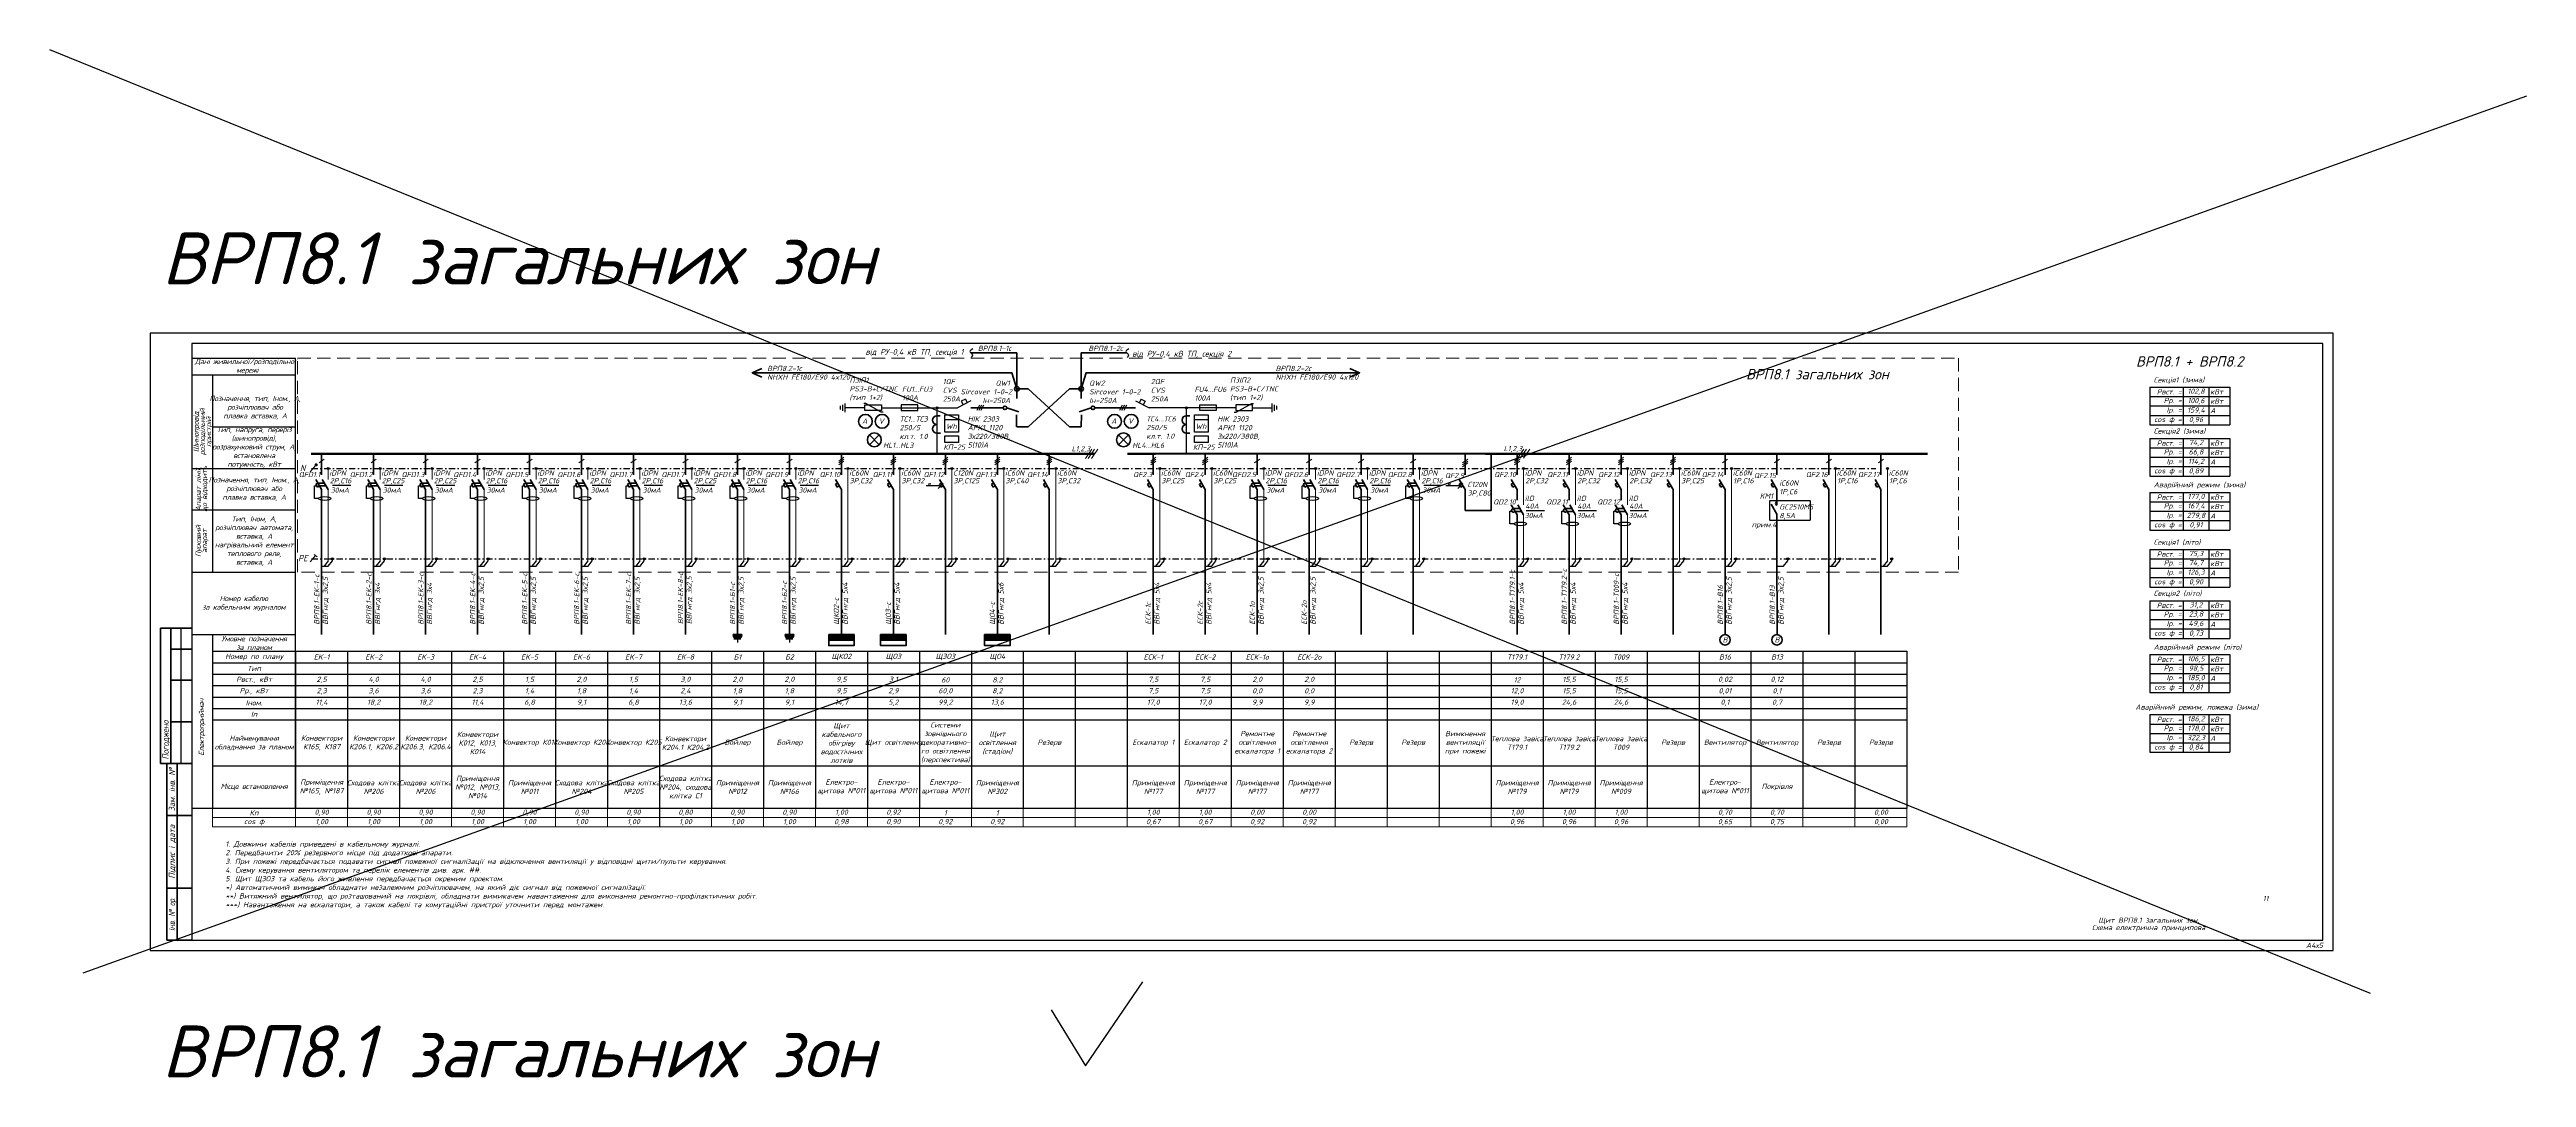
# Model space of a CAD drawing. Header units: millimetres. Extents: x -122434 to 1506205, y -201405 to 386015.
# Drawn here: x 824194 to 943331, y 186643 to 236083 of the extents above; entities that cross this region are included whole.
import ezdxf
from ezdxf.enums import TextEntityAlignment as Align

# ---------------------------------------------------------------- set-up
doc = ezdxf.new("R2010")
doc.units = ezdxf.units.MM
for name, pattern in [('DASHDOTX2', [2, 1, -0.5, 0, -0.5]), ('DASHED', [9.525, 6.35, -3.175]), ('DASHED2', [4.5, 3, -1.5])]:
    doc.linetypes.add(name, pattern=pattern)
doc.layers.get('Defpoints').update_dxf_attribs({"color": 4})
doc.layers.add('Cхема', color=7, linetype='Continuous')
doc.layers.add('Схема', color=7, linetype='Continuous')
doc.layers.add('Маркування електро ліній', color=7, linetype='Continuous', lineweight=18)
doc.layers.add('Рамка внешняя', color=4, linetype='Continuous', lineweight=30, plot=False)
doc.styles.add('GOST 2.304', font='isocpeui.ttf')
doc.styles.add('ICO', font='isocpeui.ttf')
doc.styles.get("Standard").update_dxf_attribs({"font": 'arial.ttf'})
doc.styles.add('ГОСТ 2.304', font='isocpeui.ttf')
doc.styles.add('СГЕНЕРИР_СТИЛЬ_7', font='isocpeui.ttf')
doc.dimstyles.new('М150', dxfattribs={"dimscale": 1, "dimtxt": 2.5, "dimasz": 2.5, "dimexe": 0, "dimexo": 2.5, "dimgap": 1, "dimtad": 1, "dimlfac": 150, "dimtxsty": 'Standard', "dimblk": 'OBLIQUE', "dimcen": 2.5, "dimadec": 0, "dimazin": 0, "dimtfac": 1, "dimtmove": 0, "dimatfit": 3, "dimldrblk": 'OBLIQUE', "dimfxl": 1, "dimarcsym": 0})

# ---------------------------------------------------------------- blocks, each defined once
blk = doc.blocks.new('*T167')
at = {"color": 0, "lineweight": -2, "transparency": 16777216}
for p, q in [((0, 0), (4000, 0)), ((0, 0), (0, -7540)), ((4000, 0), (4000, -2750)), ((6500, 0), (6500, -7540)), ((9000, 0), (9000, -7540)), ((11500, 0), (11500, -7540)), ((14000, 0), (14000, -7540)), ((16500, 0), (16500, -7540)), ((19000, 0), (19000, -7540)), ((24000, 0), (24000, -550)), ((26500, 0), (26500, -7540)), ((61500, 0), (61500, -2200)), ((64000, 0), (64000, -7540)), ((66500, 0), (66500, -7540)), ((69000, 0), (69000, -7540)), ((71500, 0), (71500, -7540)), ((74000, 0), (74000, -7540)), ((76500, 0), (76500, -3300)), ((79000, 0), (79000, -7540)), ((0, -550), (21500, -550)), ((0, -1100), (11500, -1100)), ((14000, -1100), (16500, -1100)), ((19000, -1100), (21500, -1100)), ((21500, -550), (21500, -7540)), ((24000, -550), (81500, -550)), ((24000, -1100), (44000, -1100)), ((24000, -1100), (24000, -2200)), ((29000, -550), (29000, -7540)), ((36500, -550), (36500, -1650)), ((39000, -550), (39000, -1100)), ((41500, -550), (41500, -7540)), ((44000, -550), (44000, -7540)), ((46500, -550), (46500, -1650)), ((46500, -1100), (51500, -1100)), ((49000, -1100), (49000, -1650)), ((51500, -550), (51500, -1650)), ((54000, -550), (54000, -1650)), ((54000, -1100), (56500, -1100)), ((56500, -550), (56500, -1650)), ((59000, -550), (59000, -1650)), ((59000, -1100), (69000, -1100)), ((79000, -1100), (81500, -1100)), ((81500, -550), (81500, -7540)), ((0, -1650), (81500, -1650)), ((0, -2200), (29000, -2200)), ((34000, -2200), (39000, -2200)), ((36500, -2200), (36500, -3300)), ((39000, -2200), (39000, -3300)), ((66500, -2200), (81500, -2200)), ((0, -2750), (4000, -2750)), ((0, -3300), (21500, -3300)), ((4000, -3300), (4000, -7540)), ((24000, -3300), (44000, -3300)), ((34000, -2750), (39000, -2750)), ((54000, -3300), (56500, -3300)), ((59000, -3300), (81500, -3300)), ((61500, -2750), (61500, -7540)), ((79000, -2750), (81500, -2750)), ((0, -5515), (21500, -5515)), ((24000, -5515), (44000, -5515)), ((31500, -5515), (31500, -7540)), ((34000, -5515), (34000, -7540)), ((36500, -5515), (36500, -7540)), ((39000, -5515), (39000, -7540)), ((46500, -5515), (46500, -7540)), ((49000, -5515), (49000, -7540)), ((51500, -5515), (51500, -7540)), ((54000, -5515), (81500, -5515)), ((54000, -5515), (54000, -7540)), ((56500, -5515), (56500, -7540)), ((59000, -5515), (59000, -7540)), ((76500, -5515), (76500, -7540)), ((0, -7540), (21500, -7540)), ((24000, -7540), (81500, -7540))]:
    blk.add_line(p, q, dxfattribs=at)
at = {"color": 0, "linetype": 'ByBlock', "lineweight": -2, "transparency": 16777216}
for p, q in [((4000, 0), (81500, 0)), ((21500, 0), (21500, -550)), ((29000, 0), (29000, -550)), ((31500, 0), (31500, -5515)), ((34000, 0), (34000, -5515)), ((36500, 0), (36500, -550)), ((39000, 0), (39000, -550)), ((41500, 0), (41500, -550)), ((44000, 0), (44000, -550)), ((46500, 0), (46500, -550)), ((49000, 0), (49000, -1100)), ((51500, 0), (51500, -550)), ((54000, 0), (54000, -550)), ((56500, 0), (56500, -550)), ((59000, 0), (59000, -550)), ((81500, 0), (81500, -550)), ((11500, -1100), (14000, -1100)), ((16500, -1100), (19000, -1100)), ((21500, -550), (24000, -550)), ((21500, -1100), (24000, -1100)), ((24000, -550), (24000, -1100)), ((39000, -1100), (39000, -2200)), ((44000, -1100), (46500, -1100)), ((51500, -1100), (54000, -1100)), ((56500, -1100), (59000, -1100)), ((69000, -1100), (79000, -1100)), ((24000, -2200), (24000, -7540)), ((29000, -2200), (34000, -2200)), ((36500, -1650), (36500, -2200)), ((39000, -2200), (66500, -2200)), ((46500, -1650), (46500, -5515)), ((49000, -1650), (49000, -5515)), ((51500, -1650), (51500, -5515)), ((54000, -1650), (54000, -5515)), ((56500, -1650), (56500, -5515)), ((59000, -1650), (59000, -5515)), ((61500, -2200), (61500, -2750)), ((4000, -2750), (34000, -2750)), ((4000, -2750), (4000, -3300)), ((21500, -3300), (24000, -3300)), ((36500, -3300), (36500, -5515)), ((39000, -2750), (79000, -2750)), ((39000, -3300), (39000, -5515)), ((44000, -3300), (54000, -3300)), ((56500, -3300), (59000, -3300)), ((76500, -3300), (76500, -5515)), ((21500, -5515), (24000, -5515)), ((44000, -5515), (54000, -5515)), ((21500, -7540), (24000, -7540)), ((21500, -7540), (21500, -8447))]:
    blk.add_line(p, q, dxfattribs=at)
at = {"layer": 'Defpoints', "color": 8, "linetype": 'ByBlock', "lineweight": 0, "transparency": 16777216}
for p, q in [((0, -7540), (0, -8447)), ((0, -7994), (81500, -7994)), ((4000, -7540), (4000, -8447)), ((6500, -7540), (6500, -8447)), ((9000, -7540), (9000, -8447)), ((11500, -7540), (11500, -8447)), ((14000, -7540), (14000, -8447)), ((16500, -7540), (16500, -8447)), ((19000, -7540), (19000, -8447)), ((24000, -7540), (24000, -8447)), ((26500, -7540), (26500, -8447)), ((29000, -7540), (29000, -8447)), ((31500, -7540), (31500, -8447)), ((34000, -7540), (34000, -8447)), ((36500, -7540), (36500, -8447)), ((39000, -7540), (39000, -8447)), ((41500, -7540), (41500, -8447)), ((44000, -7540), (44000, -8447)), ((46500, -7540), (46500, -8447)), ((49000, -7540), (49000, -8447)), ((51500, -7540), (51500, -8447)), ((54000, -7540), (54000, -8447)), ((56500, -7540), (56500, -8447)), ((59000, -7540), (59000, -8447)), ((61500, -7540), (61500, -8447)), ((64000, -7540), (64000, -8447)), ((66500, -7540), (66500, -8447)), ((69000, -7540), (69000, -8447)), ((71500, -7540), (71500, -8447)), ((74000, -7540), (74000, -8447)), ((76500, -7540), (76500, -8447)), ((79000, -7540), (79000, -8447)), ((81500, -7540), (81500, -8447)), ((0, -8447), (81500, -8447))]:
    blk.add_line(p, q, dxfattribs=at)
at = {"color": 0, "transparency": 16777216, "char_height": 250, "attachment_point": 5}
for s, insert, width, style in [('Номер по плану', (2000, -275), 3880, 'ГОСТ 2.304'), ('Тип', (2000, -825), 3880, 'ГОСТ 2.304'), ('EK-1', (5250, -275), 2380, 'ГОСТ 2.304'), ('EK-2', (7750, -275), 2380, 'ГОСТ 2.304'), ('EK-3', (10250, -275), 2380, 'ГОСТ 2.304'), ('EK-4', (12750, -275), 2380, 'ГОСТ 2.304'), ('EK-5', (15250, -275), 2380, 'ГОСТ 2.304'), ('EK-6', (17750, -275), 2380, 'ГОСТ 2.304'), ('EK-7', (20250, -275), 2380, 'ГОСТ 2.304'), ('EK-8', (22750, -275), 2380, 'ГОСТ 2.304'), ('Б1', (25250, -275), 2380, 'ГОСТ 2.304'), ('Б2', (27750, -275), 2380, 'ГОСТ 2.304'), ('ЩКО2', (30250, -275), 2380, 'ГОСТ 2.304'), ('ЩО3', (32750, -275), 2380, 'ГОСТ 2.304'), ('ЩЗО3', (35250, -275), 2380, 'ГОСТ 2.304'), ('ЩО4', (37750, -275), 2380, 'ГОСТ 2.304'), ('ЕСК-1', (45250, -275), 2380, 'ГОСТ 2.304'), ('ЕСК-2', (47750, -275), 2380, 'ГОСТ 2.304'), ('ЕСК-1о', (50250, -275), 2380, 'ГОСТ 2.304'), ('ЕСК-2о', (52750, -275), 2380, 'ГОСТ 2.304'), ('Т179.1', (62750, -275), 2380, 'ГОСТ 2.304'), ('Т179.2', (65250, -275), 2380, 'ГОСТ 2.304'), ('Т009 ', (67750, -275), 2380, 'ГОСТ 2.304'), ('В16', (72750, -275), 2380, 'ГОСТ 2.304'), ('В13', (75250, -275), 2380, 'ГОСТ 2.304'), ('Рвст., кВт', (2000, -1375), 3880, 'ГОСТ 2.304'), ('Рр., кВт', (2000, -1925), 3880, 'ГОСТ 2.304'), ('Іном.', (2000, -2475), 3880, 'ГОСТ 2.304'), ('11,4', (5250, -2475), 2380, 'ГОСТ 2.304'), ('2,5', (5250, -1375), 2380, 'ГОСТ 2.304'), ('2,3', (5250, -1925), 2380, 'ГОСТ 2.304'), ('18,2', (7750, -2475), 2380, 'ГОСТ 2.304'), ('3,6', (7750, -1925), 2380, 'ГОСТ 2.304'), ('4,0', (7750, -1375), 2380, 'ГОСТ 2.304'), ('18,2', (10250, -2475), 2380, 'ГОСТ 2.304'), ('3,6', (10250, -1925), 2380, 'ГОСТ 2.304'), ('4,0', (10250, -1375), 2380, 'ГОСТ 2.304'), ('11,4', (12750, -2475), 2380, 'ГОСТ 2.304'), ('2,5', (12750, -1375), 2380, 'ГОСТ 2.304'), ('2,3', (12750, -1925), 2380, 'ГОСТ 2.304'), ('6,8', (15250, -2475), 2380, 'ГОСТ 2.304'), ('1,4', (15250, -1925), 2380, 'ГОСТ 2.304'), ('1,5', (15250, -1375), 2380, 'ГОСТ 2.304'), ('2,0', (17750, -1375), 2380, 'ГОСТ 2.304'), ('9,1', (17750, -2475), 2380, 'ГОСТ 2.304'), ('1,8', (17750, -1925), 2380, 'ГОСТ 2.304'), ('6,8', (20250, -2475), 2380, 'ГОСТ 2.304'), ('1,4', (20250, -1925), 2380, 'ГОСТ 2.304'), ('1,5', (20250, -1375), 2380, 'ГОСТ 2.304'), ('13,6', (22750, -2475), 2380, 'ГОСТ 2.304'), ('2,4', (22750, -1925), 2380, 'GOST 2.304'), ('3,0', (22750, -1375), 2380, 'ГОСТ 2.304'), ('2,0', (25250, -1375), 2380, 'ГОСТ 2.304'), ('9,1', (25250, -2475), 2380, 'ГОСТ 2.304'), ('1,8', (25250, -1925), 2380, 'ГОСТ 2.304'), ('2,0', (27750, -1375), 2380, 'ГОСТ 2.304'), ('9,1', (27750, -2475), 2380, 'ГОСТ 2.304'), ('1,8', (27750, -1925), 2380, 'ГОСТ 2.304'), ('14,7', (30250, -2475), 2380, 'ГОСТ 2.304'), ('9,5', (30250, -1375), 2380, 'ГОСТ 2.304'), ('9,5', (30250, -1925), 2380, 'ГОСТ 2.304'), ('2,9', (32750, -1925), 2380, 'ГОСТ 2.304'), ('5,2', (32750, -2475), 2380, 'ГОСТ 2.304'), ('3,1', (32750, -1375), 2380, 'ГОСТ 2.304'), ('60,0', (35250, -1925), 2380, 'ГОСТ 2.304'), ('99,2', (35250, -2475), 2380, 'ГОСТ 2.304'), ('60', (35250, -1375), 2380, 'GOST 2.304'), ('13,6', (37750, -2475), 2380, 'ГОСТ 2.304'), ('8,2', (37750, -1925), 2380, 'ГОСТ 2.304'), ('8.2', (37750, -1375), 2380, 'ГОСТ 2.304'), ('17,0', (45250, -2475), 2380, 'ГОСТ 2.304'), ('7,5', (45250, -1375), 2380, 'ГОСТ 2.304'), ('7,5', (45250, -1925), 2380, 'ГОСТ 2.304'), ('17,0', (47750, -2475), 2380, 'ГОСТ 2.304'), ('7,5', (47750, -1375), 2380, 'ГОСТ 2.304'), ('7,5', (47750, -1925), 2380, 'ГОСТ 2.304'), ('2,0', (50250, -1375), 2380, 'ГОСТ 2.304'), ('9,9', (50250, -2475), 2380, 'ГОСТ 2.304'), ('0,0', (50250, -1925), 2380, 'ГОСТ 2.304'), ('2,0', (52750, -1375), 2380, 'ГОСТ 2.304'), ('9,9', (52750, -2475), 2380, 'ГОСТ 2.304'), ('0,0', (52750, -1925), 2380, 'ГОСТ 2.304'), ('19,0', (62750, -2475), 2380, 'ГОСТ 2.304'), ('12,0', (62750, -1925), 2380, 'ГОСТ 2.304'), ('12', (62750, -1375), 2380, 'ГОСТ 2.304'), ('24,6', (65250, -2475), 2380, 'ГОСТ 2.304'), ('15,5', (65250, -1375), 2380, 'ГОСТ 2.304'), ('15,5', (65250, -1925), 2380, 'ГОСТ 2.304'), ('24,6', (67750, -2475), 2380, 'ГОСТ 2.304'), ('15,5', (67750, -1375), 2380, 'ГОСТ 2.304'), ('15,5', (67750, -1925), 2380, 'ГОСТ 2.304'), ('0,02', (72750, -1375), 2380, 'ГОСТ 2.304'), ('0,01', (72750, -1925), 2380, 'ГОСТ 2.304'), ('0,1', (72750, -2475), 2380, 'ГОСТ 2.304'), ('0,12', (75250, -1375), 2380, 'ГОСТ 2.304'), ('0,7', (75250, -2475), 2380, 'ГОСТ 2.304'), ('0,1', (75250, -1925), 2380, 'ГОСТ 2.304'), ('Іп', (2000, -3025), 3880, 'ГОСТ 2.304'), ('Щит кабельного обігріву водостічних лотків', (30250, -4408), 2380, 'ГОСТ 2.304'), ('Системи зовнішнього декоративно- го освітлення (перспектива)', (35250, -4408), 2380, 'ГОСТ 2.304'), ('{\\T0.95;\\C7;Найменування обладнання за планом}', (2000, -4408), 3880, 'ГОСТ 2.304'), ('Конвектори К165, К187', (5250, -4408), 2380, 'ГОСТ 2.304'), ('Конвектори К206.1, К206.2', (7750, -4408), 2380, 'ГОСТ 2.304'), ('Конвектори К206.3, К206.4', (10250, -4408), 2380, 'ГОСТ 2.304'), ('Конвектори К012, К013, К014', (12750, -4408), 2380, 'ГОСТ 2.304'), ('Конвектор К011', (15250, -4408), 2380, 'ГОСТ 2.304'), ('Конвектор К204', (17750, -4408), 2380, 'ГОСТ 2.304'), ('Конвектор К205', (20250, -4408), 2380, 'ГОСТ 2.304'), ('{\\C256;Конвектори К204.1 К204.2}', (22750, -4408), 2380, 'ГОСТ 2.304'), ('Бойлер', (25250, -4408), 2380, 'ГОСТ 2.304'), ('Бойлер', (27750, -4408), 2380, 'ГОСТ 2.304'), ('Щит освітлення', (32750, -4408), 2380, 'ГОСТ 2.304'), ('Щит освітлення (стадіон)', (37750, -4408), 2380, 'ГОСТ 2.304'), ('Резерв', (40250, -4408), 2380, 'ГОСТ 2.304'), ('Ескалатор 1', (45250, -4408), 2380, 'ГОСТ 2.304'), ('Ескалатор 2', (47750, -4408), 2380, 'ГОСТ 2.304'), ('Ремонтне освітлення ескалатора 1', (50250, -4408), 2380, 'ГОСТ 2.304'), ('Ремонтне освітлення ескалатора 2', (52750, -4408), 2380, 'ГОСТ 2.304'), ('Резерв', (55250, -4408), 2380, 'ГОСТ 2.304'), ('Резерв', (57750, -4408), 2380, 'ГОСТ 2.304'), ('Вимкнення вентиляції при пожежі', (60250, -4408), 2380, 'ГОСТ 2.304'), ('Теплова завіса Т179.1', (62750, -4408), 2380, 'ГОСТ 2.304'), ('Теплова завіса Т179.2', (65250, -4408), 2380, 'ГОСТ 2.304'), ('Теплова завіса Т009', (67750, -4408), 2380, 'ГОСТ 2.304'), ('Резерв', (70250, -4408), 2380, 'ГОСТ 2.304'), ('Вентилятор', (72750, -4408), 2380, 'ГОСТ 2.304'), ('Вентилятор', (75250, -4408), 2380, 'ГОСТ 2.304'), ('Резерв', (77750, -4408), 2380, 'ГОСТ 2.304'), ('Резерв', (80250, -4408), 2380, 'ГОСТ 2.304'), ('{\\T0.95;\\C7;Місце встановлення}', (2000, -6528), 3880, 'ГОСТ 2.304'), ('Приміщення №165, №187', (5250, -6528), 2380, 'ГОСТ 2.304'), ('Сходова клітка №206', (7750, -6528), 2380, 'ГОСТ 2.304'), ('Сходова клітка №206', (10250, -6528), 2380, 'ГОСТ 2.304'), ('Приміщення №012, №013, №014', (12750, -6528), 2380, 'ГОСТ 2.304'), ('Приміщення №011', (15250, -6528), 2380, 'ГОСТ 2.304'), ('Сходова клітка №204', (17750, -6528), 2380, 'ГОСТ 2.304'), ('Сходова клітка №205', (20250, -6528), 2380, 'ГОСТ 2.304'), ('Сходова клітка №204, сходова клітка С1', (22750, -6528), 2380, 'ГОСТ 2.304'), ('Приміщення №012', (25250, -6528), 2380, 'ГОСТ 2.304'), ('Приміщення №166', (27750, -6528), 2380, 'ГОСТ 2.304'), ('Електро- щитова №011', (30250, -6528), 2380, 'ГОСТ 2.304'), ('Електро- щитова №011', (32750, -6528), 2380, 'ГОСТ 2.304'), ('Електро- щитова №011', (35250, -6528), 2380, 'ГОСТ 2.304'), ('Приміщення №302', (37750, -6528), 2380, 'ГОСТ 2.304'), ('Приміщення №177', (45250, -6528), 2380, 'ГОСТ 2.304'), ('Приміщення №177', (47750, -6528), 2380, 'ГОСТ 2.304'), ('Приміщення №177', (50250, -6528), 2380, 'ГОСТ 2.304'), ('Приміщення №177', (52750, -6528), 2380, 'ГОСТ 2.304'), ('Приміщення №179', (62750, -6528), 2380, 'ГОСТ 2.304'), ('Приміщення №179', (65250, -6528), 2380, 'ГОСТ 2.304'), ('Приміщення №009', (67750, -6528), 2380, 'ГОСТ 2.304'), ('Електро- щитова №011', (72750, -6528), 2380, 'ГОСТ 2.304'), ('Покрівля', (75250, -6528), 2380, 'ГОСТ 2.304')]:
    blk.add_mtext(s, dxfattribs=dict(at, insert=insert, width=width, style=style))
at = {"color": 7, "true_color": 0xffffff, "transparency": 16777216, "char_height": 250, "attachment_point": 5}
for s, insert, width, style in [('cos ф', (2000, -8220), 3880, 'ГОСТ 2.304'), ('Кп', (2000, -7767), 3880, 'ГОСТ 2.304'), ('0,90', (5250, -7767), 2380, 'ГОСТ 2.304'), ('1,00', (5250, -8220), 2380, 'ГОСТ 2.304'), ('0,90', (7750, -7767), 2380, 'ГОСТ 2.304'), ('1,00', (7750, -8220), 2380, 'ГОСТ 2.304'), ('0,90', (10250, -7767), 2380, 'ГОСТ 2.304'), ('1,00', (10250, -8220), 2380, 'ГОСТ 2.304'), ('0,90', (12750, -7767), 2380, 'ГОСТ 2.304'), ('1,00', (12750, -8220), 2380, 'ГОСТ 2.304'), ('0,90', (15250, -7767), 2380, 'ГОСТ 2.304'), ('1,00', (15250, -8220), 2380, 'ГОСТ 2.304'), ('0,90', (17750, -7767), 2380, 'ГОСТ 2.304'), ('1,00', (17750, -8220), 2380, 'ГОСТ 2.304'), ('0,90', (20250, -7767), 2380, 'ГОСТ 2.304'), ('1,00', (20250, -8220), 2380, 'ГОСТ 2.304'), ('0,80', (22750, -7767), 2380, 'ГОСТ 2.304'), ('1,00', (22750, -8220), 2380, 'ГОСТ 2.304'), ('0,90', (25250, -7767), 2380, 'ГОСТ 2.304'), ('1,00', (25250, -8220), 2380, 'ГОСТ 2.304'), ('0,90', (27750, -7767), 2380, 'ГОСТ 2.304'), ('1,00', (27750, -8220), 2380, 'ГОСТ 2.304'), ('0,98', (30250, -8220), 2380, 'ГОСТ 2.304'), ('1,00', (30250, -7767), 2380, 'ГОСТ 2.304'), ('0,92', (32750, -7767), 2380, 'ГОСТ 2.304'), ('0,90', (32750, -8220), 2380, 'ГОСТ 2.304'), ('0,92', (35250, -8220), 2380, 'GOST 2.304'), ('1', (35250, -7767), 2380, 'GOST 2.304'), ('0,92', (37750, -8220), 2380, 'GOST 2.304'), ('1', (37750, -7767), 2380, 'GOST 2.304'), ('0,67', (45250, -8220), 2380, 'ГОСТ 2.304'), ('1,00', (45250, -7767), 2380, 'ГОСТ 2.304'), ('0,67', (47750, -8220), 2380, 'ГОСТ 2.304'), ('1,00', (47750, -7767), 2380, 'ГОСТ 2.304'), ('0,92', (50250, -8220), 2380, 'ГОСТ 2.304'), ('0,00', (50250, -7767), 2380, 'ГОСТ 2.304'), ('0,92', (52750, -8220), 2380, 'ГОСТ 2.304'), ('0,00', (52750, -7767), 2380, 'ГОСТ 2.304'), ('0,96', (62750, -8220), 2380, 'ГОСТ 2.304'), ('1,00', (62750, -7767), 2380, 'ГОСТ 2.304'), ('0,96', (65250, -8220), 2380, 'ГОСТ 2.304'), ('1,00', (65250, -7767), 2380, 'ГОСТ 2.304'), ('0,96', (67750, -8220), 2380, 'ГОСТ 2.304'), ('1,00', (67750, -7767), 2380, 'ГОСТ 2.304'), ('0,65', (72750, -8220), 2380, 'ГОСТ 2.304'), ('0,70', (72750, -7767), 2380, 'ГОСТ 2.304'), ('0,75', (75250, -8220), 2380, 'ГОСТ 2.304'), ('0,70', (75250, -7767), 2380, 'ГОСТ 2.304'), ('0,00', (80250, -7767), 2380, 'ГОСТ 2.304'), ('0,00', (80250, -8220), 2380, 'ГОСТ 2.304')]:
    blk.add_mtext(s, dxfattribs=dict(at, insert=insert, width=width, style=style))
blk = doc.blocks.new('*U159')
at = {"color": 0, "lineweight": 40}
for p, q in [((0, 0), (0, -1005)), ((-284, -1468), (-180, -1408)), ((-204, -1607), (-284, -1468)), ((0, -1720), (-280, -1240)), ((-100, -1547), (-204, -1607)), ((-181, -1409), (130, -1409)), ((-100, -1547), (210, -1547)), ((311, -1720), (31, -1240))]:
    blk.add_line(p, q, dxfattribs=at)
at = {"color": 0, "lineweight": 13}
blk.add_line((-124, -441), (124, -256), dxfattribs=at)
at = {"color": 0, "lineweight": 9}
for p, q in [((311, -711), (311, -1240)), ((311, -2461), (311, -1720)), ((311, -2941), (311, -2461)), ((311, -5151), (311, -2941))]:
    blk.add_line(p, q, dxfattribs=at)
at = {"lineweight": 40}
for p, q in [((0, -1720), (0, -2226)), ((0, -2226), (0, -2941)), ((0, -2941), (0, -4529))]:
    blk.add_line(p, q, dxfattribs=at)
blk.add_line((516, -1512), (1402, -1512))
at = {"color": 0}
blk.add_lwpolyline([(-151, -2149), (-346, -2149), (-346, -1537), (-244, -1537)], dxfattribs=at)
blk.add_circle((311, -711), 46.3, dxfattribs=at)
blk.add_ellipse((153, -2149), major_axis=(-304, 0), ratio=0.2933597, dxfattribs=at)
at = {"color": 0, "lineweight": 40}
blk.add_point((-37, -1659), dxfattribs=at)
at = {"style": 'ГОСТ 2.304'}
blk.add_attdef('QF', text='', height=250, dxfattribs=at).set_placement((-61, -997), align=Align.MIDDLE_RIGHT)
at = {"lineweight": 50, "style": 'ГОСТ 2.304'}
for tag, p in [('CURRENT', (391, -1419)), ('ТYPE', (369, -1046)), ('D_CURRENT', (432, -1871))]:
    blk.add_attdef(tag, p, '', height=250, dxfattribs=at)
blk = doc.blocks.new('*T174')
at = {"color": 0, "lineweight": -2, "transparency": 16777216}
for p, q in [((0, 0), (1600, 0)), ((0, 0), (0, -1813)), ((1600, 0), (1600, -1813)), ((2850, 0), (3860, 0)), ((2850, 0), (2850, -1813)), ((3860, 0), (3860, -1813)), ((0, -453), (3860, -453)), ((0, -907), (3860, -907)), ((0, -1360), (3860, -1360)), ((0, -1813), (3860, -1813))]:
    blk.add_line(p, q, dxfattribs=at)
at = {"color": 0, "linetype": 'ByBlock', "lineweight": -2, "transparency": 16777216}
blk.add_line((1600, 0), (2850, 0), dxfattribs=at)
at = {"color": 0, "transparency": 16777216, "char_height": 250, "style": 'ГОСТ 2.304'}
for s, insert, width, attachment_point in [('Рвст. =', (1540, -227), 1480, 6), ('Рр. =', (1540, -680), 1480, 6), ('Ір. =', (1540, -1133), 1480, 6), ('159,4', (2225, -1133), 1130, 5), ('102,8', (2225, -227), 1130, 5), ('100,6', (2225, -680), 1130, 5), ('А', (2910, -1133), 890, 4), ('кВт', (2910, -227), 890, 4), ('кВт', (2910, -680), 890, 4), ('сos ф =', (1540, -1587), 1480, 6), ('0,96', (2225, -1587), 1130, 5)]:
    blk.add_mtext(s, dxfattribs=dict(at, insert=insert, width=width, attachment_point=attachment_point))
blk = doc.blocks.new('*T169')
at = {"color": 0, "lineweight": -2, "transparency": 16777216}
for p, q in [((0, 0), (1600, 0)), ((0, 0), (0, -1813)), ((1600, 0), (1600, -1813)), ((2850, 0), (3860, 0)), ((2850, 0), (2850, -1813)), ((3860, 0), (3860, -1813)), ((0, -453), (3860, -453)), ((0, -907), (3860, -907)), ((0, -1360), (3860, -1360)), ((0, -1813), (3860, -1813))]:
    blk.add_line(p, q, dxfattribs=at)
at = {"color": 0, "linetype": 'ByBlock', "lineweight": -2, "transparency": 16777216}
blk.add_line((1600, 0), (2850, 0), dxfattribs=at)
at = {"color": 0, "transparency": 16777216, "char_height": 250, "style": 'ГОСТ 2.304'}
for s, insert, width, attachment_point in [('Рвст. =', (1540, -227), 1480, 6), ('Рр. =', (1540, -680), 1480, 6), ('Ір. =', (1540, -1133), 1480, 6), ('114,2', (2225, -1133), 1130, 5), ('66,8', (2225, -680), 1130, 5), ('74,2', (2225, -227), 1130, 5), ('А', (2910, -1133), 890, 4), ('кВт', (2910, -227), 890, 4), ('кВт', (2910, -680), 890, 4), ('сos ф =', (1540, -1587), 1480, 6), ('0,89', (2225, -1587), 1130, 5)]:
    blk.add_mtext(s, dxfattribs=dict(at, insert=insert, width=width, attachment_point=attachment_point))
blk = doc.blocks.new('*T170')
at = {"color": 0, "lineweight": -2, "transparency": 16777216}
for p, q in [((0, 0), (1600, 0)), ((0, 0), (0, -1813)), ((1600, 0), (1600, -1813)), ((2850, 0), (3860, 0)), ((2850, 0), (2850, -1813)), ((3860, 0), (3860, -1813)), ((0, -453), (3860, -453)), ((0, -907), (3860, -907)), ((0, -1360), (3860, -1360)), ((0, -1813), (3860, -1813))]:
    blk.add_line(p, q, dxfattribs=at)
at = {"color": 0, "linetype": 'ByBlock', "lineweight": -2, "transparency": 16777216}
blk.add_line((1600, 0), (2850, 0), dxfattribs=at)
at = {"color": 0, "transparency": 16777216, "char_height": 250, "style": 'ГОСТ 2.304'}
for s, insert, width, attachment_point in [('Рвст. =', (1540, -227), 1480, 6), ('Рр. =', (1540, -680), 1480, 6), ('Ір. =', (1540, -1133), 1480, 6), ('279,8', (2225, -1133), 1130, 5), ('167,4', (2225, -680), 1130, 5), ('177,0', (2225, -227), 1130, 5), ('А', (2910, -1133), 890, 4), ('кВт', (2910, -227), 890, 4), ('кВт', (2910, -680), 890, 4), ('сos ф =', (1540, -1587), 1480, 6), ('0,91', (2225, -1587), 1130, 5)]:
    blk.add_mtext(s, dxfattribs=dict(at, insert=insert, width=width, attachment_point=attachment_point))
blk = doc.blocks.new('*T171')
at = {"color": 0, "lineweight": -2, "transparency": 16777216}
for p, q in [((0, 0), (1600, 0)), ((0, 0), (0, -1813)), ((1600, 0), (1600, -1813)), ((2850, 0), (3860, 0)), ((2850, 0), (2850, -1360)), ((3860, 0), (3860, -1813)), ((0, -453), (3860, -453)), ((0, -907), (3860, -907)), ((0, -1360), (3860, -1360)), ((0, -1813), (3860, -1813))]:
    blk.add_line(p, q, dxfattribs=at)
at = {"color": 0, "linetype": 'ByBlock', "lineweight": -2, "transparency": 16777216}
for p, q in [((1600, 0), (2850, 0)), ((2850, -1360), (2850, -1813))]:
    blk.add_line(p, q, dxfattribs=at)
at = {"color": 0, "transparency": 16777216, "char_height": 250, "style": 'ГОСТ 2.304'}
for s, insert, width, attachment_point in [('Рвст. =', (1540, -227), 1480, 6), ('Рр. =', (1540, -680), 1480, 6), ('Ір. =', (1540, -1133), 1480, 6), ('126,3', (2225, -967), 1130, 2), ('74,7', (2225, -513), 1130, 2), ('75,3', (2225, -227), 1130, 5), ('А', (2910, -1133), 890, 4), ('кВт', (2910, -227), 890, 4), ('кВт', (2910, -680), 890, 4), ('сos ф =', (1540, -1587), 1480, 6), ('0,90', (2225, -1587), 1130, 5)]:
    blk.add_mtext(s, dxfattribs=dict(at, insert=insert, width=width, attachment_point=attachment_point))
blk = doc.blocks.new('*T172')
at = {"color": 0, "lineweight": -2, "transparency": 16777216}
for p, q in [((0, 0), (1600, 0)), ((0, 0), (0, -1813)), ((1600, 0), (1600, -1813)), ((2850, 0), (3860, 0)), ((2850, 0), (2850, -1813)), ((3860, 0), (3860, -1813)), ((0, -453), (3860, -453)), ((0, -907), (3860, -907)), ((0, -1360), (3860, -1360)), ((0, -1813), (3860, -1813))]:
    blk.add_line(p, q, dxfattribs=at)
at = {"color": 0, "linetype": 'ByBlock', "lineweight": -2, "transparency": 16777216}
blk.add_line((1600, 0), (2850, 0), dxfattribs=at)
at = {"color": 0, "transparency": 16777216, "char_height": 250, "style": 'ГОСТ 2.304'}
for s, insert, width, attachment_point in [('Рвст. =', (1540, -227), 1480, 6), ('Рр. =', (1540, -680), 1480, 6), ('Ір. =', (1540, -1133), 1480, 6), ('23,8', (2225, -513), 1130, 2), ('49,6', (2225, -967), 1130, 2), ('31,2', (2225, -227), 1130, 5), ('А', (2910, -1133), 890, 4), ('кВт', (2910, -227), 890, 4), ('кВт', (2910, -680), 890, 4), ('сos ф =', (1540, -1587), 1480, 6), ('0,73', (2225, -1587), 1130, 5)]:
    blk.add_mtext(s, dxfattribs=dict(at, insert=insert, width=width, attachment_point=attachment_point))
blk = doc.blocks.new('*T173')
at = {"color": 0, "lineweight": -2, "transparency": 16777216}
for p, q in [((0, 0), (1600, 0)), ((0, 0), (0, -1813)), ((1600, 0), (1600, -1813)), ((2850, 0), (3860, 0)), ((2850, 0), (2850, -1813)), ((3860, 0), (3860, -1813)), ((0, -453), (3860, -453)), ((0, -907), (3860, -907)), ((0, -1360), (3860, -1360)), ((0, -1813), (3860, -1813))]:
    blk.add_line(p, q, dxfattribs=at)
at = {"color": 0, "linetype": 'ByBlock', "lineweight": -2, "transparency": 16777216}
blk.add_line((1600, 0), (2850, 0), dxfattribs=at)
at = {"color": 0, "transparency": 16777216, "char_height": 250, "style": 'ГОСТ 2.304'}
for s, insert, width, attachment_point in [('Рвст. =', (1540, -227), 1480, 6), ('Рр. =', (1540, -680), 1480, 6), ('Ір. =', (1540, -1133), 1480, 6), ('185,0', (2225, -1133), 1130, 5), ('106,5', (2225, -227), 1130, 5), ('98,5', (2225, -680), 1130, 5), ('А', (2910, -1133), 890, 4), ('кВт', (2910, -227), 890, 4), ('кВт', (2910, -680), 890, 4), ('сos ф =', (1540, -1587), 1480, 6), ('0,81', (2225, -1587), 1130, 5)]:
    blk.add_mtext(s, dxfattribs=dict(at, insert=insert, width=width, attachment_point=attachment_point))
blk = doc.blocks.new('*U160')
at = {"color": 0, "lineweight": 40}
for p, q in [((0, 0), (0, -1005)), ((-284, -1468), (-180, -1408)), ((-204, -1607), (-284, -1468)), ((0, -1720), (-280, -1240)), ((-100, -1547), (-204, -1607))]:
    blk.add_line(p, q, dxfattribs=at)
at = {"color": 0, "lineweight": 13}
for p, q in [((-124, -348), (124, -163)), ((-124, -441), (124, -256)), ((-124, -533), (124, -348))]:
    blk.add_line(p, q, dxfattribs=at)
at = {"color": 0, "lineweight": 9}
for p, q in [((311, -711), (311, -1240)), ((311, -1240), (311, -1720)), ((311, -2461), (311, -1720)), ((311, -2941), (311, -2461)), ((311, -5151), (311, -2941))]:
    blk.add_line(p, q, dxfattribs=at)
at = {"lineweight": 40}
for p, q in [((0, -1720), (0, -2226)), ((0, -2226), (0, -2941)), ((0, -2941), (0, -4529))]:
    blk.add_line(p, q, dxfattribs=at)
at = {"color": 0}
blk.add_circle((311, -711), 46.3, dxfattribs=at)
at = {"color": 0, "lineweight": 40}
blk.add_point((-37, -1659), dxfattribs=at)
at = {"style": 'ГОСТ 2.304'}
blk.add_attdef('QF', text='', height=250, dxfattribs=at).set_placement((-61, -997), align=Align.MIDDLE_RIGHT)
at = {"lineweight": 50, "style": 'ГОСТ 2.304'}
for tag, p in [('CURRENT', (391, -1419)), ('ТYPE', (369, -1046))]:
    blk.add_attdef(tag, p, '', height=250, dxfattribs=at)
blk = doc.blocks.new('_Oblique')
at = {"color": 0, "linetype": 'ByBlock', "lineweight": -2}
blk.add_line((-0.5, -0.5), (0.5, 0.5), dxfattribs=at)
blk = doc.blocks.new('*U162')
at = {"color": 0, "lineweight": 40}
for p, q in [((0, 0), (0, -1005)), ((-284, -1468), (-180, -1408)), ((-204, -1607), (-284, -1468)), ((0, -1720), (-280, -1240)), ((-100, -1547), (-204, -1607)), ((-284, -2690), (-180, -2630)), ((-204, -2828), (-284, -2690)), ((0, -2941), (-280, -2461)), ((-100, -2768), (-204, -2828)), ((-181, -2631), (130, -2631)), ((-100, -2768), (210, -2768)), ((311, -2941), (31, -2461))]:
    blk.add_line(p, q, dxfattribs=at)
at = {"color": 0, "lineweight": 13}
for p, q in [((-124, -348), (124, -163)), ((-124, -441), (124, -256)), ((-124, -533), (124, -348))]:
    blk.add_line(p, q, dxfattribs=at)
at = {"color": 0, "lineweight": 9}
for p, q in [((311, -711), (311, -1240)), ((311, -1240), (311, -1720)), ((311, -2461), (311, -1720)), ((311, -5151), (311, -2941))]:
    blk.add_line(p, q, dxfattribs=at)
at = {"lineweight": 40}
for p, q in [((0, -1720), (0, -2226)), ((0, -2941), (0, -4529))]:
    blk.add_line(p, q, dxfattribs=at)
blk.add_line((439, -2733), (1325, -2733))
at = {"color": 0}
blk.add_lwpolyline([(-151, -3371), (-346, -3371), (-346, -2759), (-244, -2759)], dxfattribs=at)
blk.add_circle((311, -711), 46.3, dxfattribs=at)
blk.add_ellipse((153, -3371), major_axis=(-304, 0), ratio=0.2933597, dxfattribs=at)
at = {"color": 0, "lineweight": 40}
blk.add_point((-37, -1659), dxfattribs=at)
at = {"style": 'ГОСТ 2.304'}
for tag, p in [('QF', (-61, -997)), ('Q', (-66, -2313))]:
    blk.add_attdef(tag, text='', height=250, dxfattribs=at).set_placement(p, align=Align.MIDDLE_RIGHT)
at = {"lineweight": 50, "style": 'ГОСТ 2.304'}
for tag, p in [('CURRENT', (391, -1419)), ('ТYPE', (369, -1046)), ('Q_ТYPE', (369, -2267)), ('QD_CURRENT', (355, -3093)), ('Q_CURRENT', (391, -2641))]:
    blk.add_attdef(tag, p, '', height=250, dxfattribs=at)
blk = doc.blocks.new('*U161')
at = {"color": 0, "lineweight": 40}
for p, q in [((0, 0), (0, -1005)), ((-284, -1468), (-180, -1408)), ((-204, -1607), (-284, -1468)), ((0, -1720), (-280, -1240)), ((-100, -1547), (-204, -1607))]:
    blk.add_line(p, q, dxfattribs=at)
at = {"color": 0, "lineweight": 13}
blk.add_line((-124, -441), (124, -256), dxfattribs=at)
at = {"color": 0, "lineweight": 9}
for p, q in [((311, -711), (311, -1240)), ((311, -1240), (311, -1720)), ((311, -2461), (311, -1720)), ((311, -2941), (311, -2461)), ((311, -5151), (311, -2941))]:
    blk.add_line(p, q, dxfattribs=at)
at = {"lineweight": 40}
for p, q in [((0, -1720), (0, -2226)), ((0, -2226), (0, -2941)), ((0, -2941), (0, -4529))]:
    blk.add_line(p, q, dxfattribs=at)
at = {"color": 0}
blk.add_circle((311, -711), 46.3, dxfattribs=at)
at = {"color": 0, "lineweight": 40}
blk.add_point((-37, -1659), dxfattribs=at)
at = {"style": 'ГОСТ 2.304'}
blk.add_attdef('QF', text='', height=250, dxfattribs=at).set_placement((-61, -997), align=Align.MIDDLE_RIGHT)
at = {"lineweight": 50, "style": 'ГОСТ 2.304'}
for tag, p in [('CURRENT', (391, -1419)), ('ТYPE', (369, -1046))]:
    blk.add_attdef(tag, p, '', height=250, dxfattribs=at)
blk = doc.blocks.new('*T168')
at = {"color": 0, "lineweight": -2, "transparency": 16777216}
for p, q in [((0, 0), (1600, 0)), ((0, 0), (0, -1813)), ((1600, 0), (1600, -1813)), ((2850, 0), (3860, 0)), ((2850, 0), (2850, -1813)), ((3860, 0), (3860, -1813)), ((0, -453), (3860, -453)), ((0, -907), (3860, -907)), ((0, -1360), (3860, -1360)), ((0, -1813), (3860, -1813))]:
    blk.add_line(p, q, dxfattribs=at)
at = {"color": 0, "linetype": 'ByBlock', "lineweight": -2, "transparency": 16777216}
blk.add_line((1600, 0), (2850, 0), dxfattribs=at)
at = {"color": 0, "transparency": 16777216, "char_height": 250, "style": 'ГОСТ 2.304'}
for s, insert, width, attachment_point in [('Рвст. =', (1540, -227), 1480, 6), ('Рр. =', (1540, -680), 1480, 6), ('Ір. =', (1540, -1133), 1480, 6), ('322,3', (2225, -1133), 1130, 5), ('186,2', (2225, -227), 1130, 5), ('178,0', (2225, -680), 1130, 5), ('А', (2910, -1133), 890, 4), ('кВт', (2910, -227), 890, 4), ('кВт', (2910, -680), 890, 4), ('сos ф =', (1540, -1587), 1480, 6), ('0,84', (2225, -1587), 1130, 5)]:
    blk.add_mtext(s, dxfattribs=dict(at, insert=insert, width=width, attachment_point=attachment_point))
blk = doc.blocks.new('A4x5')
at = {"lineweight": 40}
for p, q in [((-104506, 9000), (-104506, 15500)), ((-104506, 15500), (-103006, 15500)), ((-104006, 15500), (-104006, 9000)), ((-104006, 14500), (-103006, 14500)), ((-104006, 13000), (-103006, 13000)), ((-104006, 11000), (-103006, 11000)), ((-103006, 9000), (-104506, 9000))]:
    blk.add_line(p, q, dxfattribs=at)
at = {"lineweight": 25}
blk.add_line((-103506, 9000), (-103506, 15500), dxfattribs=at)
at = {"linetype": 'Continuous', "lineweight": 60}
for p, q in [((-104200, 500), (-104200, 9000)), ((-104200, 9000), (-103000, 9000)), ((-104200, 9000), (-103000, 9000)), ((-103700, 500), (-103700, 9000)), ((-104200, 6500), (-103000, 6500)), ((-104200, 3000), (-103000, 3000)), ((-103000, 500), (-104200, 500))]:
    blk.add_line(p, q, dxfattribs=at)
at = {"lineweight": 30, "ltscale": 100}
blk.add_lwpolyline([(-103000, 500), (-500, 500), (-500, 29200), (-103000, 29200)], close=True, dxfattribs=at)
at = {"layer": 'Рамка внешняя', "ltscale": 100}
blk.add_lwpolyline([(-105000, 0), (0, 0), (0, 29700), (-105000, 29700)], close=True, dxfattribs=at)
at = {"linetype": 'Continuous', "lineweight": 25, "style": 'СГЕНЕРИР_СТИЛЬ_7'}
for s, width, p in [('Погоджено', 0.8, (-104256, 10127)), ('Зам. інв. №', 0.8, (-103950, 7750)), ('Інв. № ор.', 0.7, (-103950, 1750))]:
    blk.add_text(s, height=300, rotation=90, dxfattribs=dict(at, width=width)).set_placement(p, align=Align.MIDDLE_CENTER)
blk.add_text('Підпис і дата', height=300, rotation=90, dxfattribs=at).set_placement((-103950, 4750), align=Align.MIDDLE_CENTER)
at = {"layer": 'Схема', "linetype": 'Continuous', "style": 'ГОСТ 2.304'}
blk.add_text('А4х5', height=250, dxfattribs=at).set_placement((-1307, 124))
blk = doc.blocks.new('*U4')
h = blk.add_hatch(color=256)
h.dxf.hatch_style = 1
h.paths.add_polyline_path([(175, 0, 1), (-175, 0)])
at = {"color": 0, "linetype": 'Continuous', "lineweight": 30}
for p, q in [((175, 0), (-175, 0)), ((140, 175), (-140, 175)), ((0, 175), (0, 315)), ((0, 175), (0, 315)), ((0, 175), (0, 315))]:
    blk.add_line(p, q, dxfattribs=at)
blk.add_arc((0, 0), 175, 0, 180, dxfattribs=at)

msp = doc.modelspace()

# ---------------------------------------------------------------- hatches: boundary and pattern name
at = {"lineweight": 40}
h = msp.add_hatch(color=256, dxfattribs=at)
h.dxf.hatch_style = 1
h.paths.add_polyline_path([(862895, 207940), (861670, 207940), (861670, 207677), (862895, 207677)])
h = msp.add_hatch(color=256, dxfattribs=at)
h.dxf.hatch_style = 1
h.paths.add_polyline_path([(865395, 207940), (864170, 207940), (864170, 207677), (865395, 207677)])
h = msp.add_hatch(color=256, dxfattribs=at)
h.dxf.hatch_style = 1
h.paths.add_polyline_path([(870395, 207940), (869170, 207940), (869170, 207677), (870395, 207677)])

# ---------------------------------------------------------------- linework, layer by layer
at = {"color": 7, "ltscale": 300}
for p, q in [((831032, 221237), (836032, 221237)), ((831032, 221237), (831032, 199597)), ((831032, 220437), (836032, 220437)), ((832032, 220437), (832032, 215940)), ((836032, 199597), (836032, 221237)), ((832032, 217940), (836032, 217940)), ((831032, 215940), (836032, 215940)), ((832032, 215940), (832032, 213940)), ((831032, 213940), (836032, 213940)), ((832032, 213940), (832032, 210940)), ((831032, 210940), (836032, 210940)), ((831032, 207940), (836032, 207940)), ((831032, 207940), (836032, 207940)), ((832032, 207940), (832032, 207140)), ((831032, 199597), (832032, 199600))]:
    msp.add_line(p, q, dxfattribs=at)
at = {"lineweight": 40, "ltscale": 300}
for p, q in [((870717, 221488), (868513, 221488)), ((876017, 221488), (873813, 221488)), ((864099, 217076), (863630, 217545)), ((863630, 217076), (864099, 217545)), ((876084, 217076), (875615, 217545)), ((875615, 217076), (876084, 217545)), ((837282, 212110), (837282, 207940)), ((839782, 212110), (839782, 207940)), ((842282, 212110), (842282, 207940)), ((844782, 212110), (844782, 207940)), ((847282, 212110), (847282, 207940)), ((849782, 212110), (849782, 207940)), ((852282, 212110), (852282, 207940)), ((854782, 212110), (854782, 207940)), ((857282, 212110), (857282, 207940)), ((859782, 212110), (859782, 207940)), ((862282, 212110), (862282, 207940)), ((864782, 212110), (864782, 207940)), ((867282, 212110), (867282, 207940)), ((869782, 212110), (869782, 207940)), ((872282, 212110), (872282, 207940)), ((877282, 212110), (877282, 207940)), ((879782, 212110), (879782, 207940)), ((882282, 212110), (882282, 207940)), ((884782, 212110), (884782, 207940)), ((887282, 212110), (887282, 207940)), ((889782, 212110), (889782, 207940)), ((894782, 212110), (894782, 207940)), ((897282, 212110), (897282, 207940)), ((899782, 212110), (899782, 207940)), ((902282, 212110), (902282, 207940)), ((912282, 212110), (912282, 207940))]:
    msp.add_line(p, q, dxfattribs=at)
at = {"color": 0, "lineweight": 30, "ltscale": 300}
for p, q in [((868244, 219266), (868050, 219169)), ((868244, 219266), (868333, 219088)), ((876696, 219266), (876607, 219088)), ((876696, 219266), (876890, 219169)), ((866882, 216639), (866882, 218852)), ((868514, 219179), (867860, 218852)), ((868050, 219169), (868139, 218991)), ((876426, 219179), (877080, 218852)), ((876890, 219169), (876801, 218991)), ((878887, 216639), (878887, 218852))]:
    msp.add_line(p, q, dxfattribs=at)
at = {"color": 7, "lineweight": 30, "ltscale": 300}
for p, q in [((863410, 218852), (862467, 218852)), ((863449, 219053), (863360, 219053)), ((864199, 218639), (863449, 219053)), ((864288, 218639), (864199, 218639)), ((864210, 218852), (867860, 218852)), ((867257, 218283), (867916, 218283)), ((881259, 218852), (877086, 218852)), ((879262, 218283), (879921, 218283)), ((881180, 218639), (881270, 218639)), ((881270, 218639), (882020, 219053)), ((882020, 219053), (882109, 219053)), ((882059, 218852), (883002, 218852))]:
    msp.add_line(p, q, dxfattribs=at)
at = {"color": 7, "lineweight": 40, "ltscale": 300}
for p, q in [((866872, 218468), (867036, 218468)), ((878877, 218473), (879041, 218473)), ((866872, 217628), (867042, 217628)), ((878877, 217633), (879047, 217633))]:
    msp.add_line(p, q, dxfattribs=at)
at = {"color": 0, "ltscale": 300}
for p, q in [((868922, 218983), (868791, 218721)), ((869020, 218983), (868889, 218721)), ((869118, 218983), (868987, 218721)), ((875794, 218983), (875663, 218721)), ((875892, 218983), (875761, 218721)), ((875990, 218983), (875859, 218721)), ((837273, 211229), (837597, 211229)), ((837593, 211488), (837396, 211229)), ((837597, 211229), (837799, 211489)), ((837799, 211489), (837799, 211589)), ((839773, 211229), (840097, 211229)), ((840093, 211488), (839896, 211229)), ((840097, 211229), (840299, 211489)), ((840299, 211489), (840299, 211589)), ((842273, 211229), (842597, 211229)), ((842593, 211488), (842396, 211229)), ((842597, 211229), (842799, 211489)), ((842799, 211489), (842799, 211589)), ((844773, 211229), (845097, 211229)), ((845093, 211488), (844896, 211229)), ((845097, 211229), (845299, 211489)), ((845299, 211489), (845299, 211589)), ((847273, 211229), (847597, 211229)), ((847593, 211488), (847396, 211229)), ((847597, 211229), (847799, 211489)), ((847799, 211489), (847799, 211589)), ((849773, 211229), (850097, 211229)), ((850093, 211488), (849896, 211229)), ((850097, 211229), (850299, 211489)), ((850299, 211489), (850299, 211589)), ((852273, 211229), (852597, 211229)), ((852593, 211488), (852396, 211229)), ((852597, 211229), (852799, 211489)), ((852799, 211489), (852799, 211589)), ((854773, 211229), (855097, 211229)), ((855093, 211488), (854896, 211229)), ((855097, 211229), (855299, 211489)), ((855299, 211489), (855299, 211589)), ((857273, 211229), (857597, 211229)), ((857593, 211488), (857396, 211229)), ((857597, 211229), (857799, 211489)), ((857799, 211489), (857799, 211589)), ((859773, 211229), (860097, 211229)), ((860093, 211488), (859896, 211229)), ((860097, 211229), (860299, 211489)), ((860299, 211489), (860299, 211589)), ((862273, 211229), (862597, 211229)), ((862593, 211488), (862396, 211229)), ((862597, 211229), (862799, 211489)), ((862799, 211489), (862799, 211589)), ((864773, 211229), (865097, 211229)), ((865093, 211488), (864896, 211229)), ((865097, 211229), (865299, 211489)), ((865299, 211489), (865299, 211589)), ((867273, 211229), (867597, 211229)), ((867593, 211488), (867396, 211229)), ((867597, 211229), (867799, 211489)), ((867799, 211489), (867799, 211589)), ((869773, 211229), (870097, 211229)), ((870093, 211488), (869896, 211229)), ((870097, 211229), (870299, 211489)), ((870299, 211489), (870299, 211589)), ((872273, 211229), (872597, 211229)), ((872593, 211488), (872396, 211229)), ((872597, 211229), (872799, 211489)), ((872799, 211489), (872799, 211589)), ((877273, 211229), (877597, 211229)), ((877273, 211229), (877597, 211229)), ((877593, 211488), (877396, 211229)), ((877593, 211488), (877396, 211229)), ((877597, 211229), (877799, 211489)), ((877597, 211229), (877799, 211489)), ((877799, 211489), (877799, 211589)), ((877799, 211489), (877799, 211589)), ((879773, 211229), (880097, 211229)), ((879773, 211229), (880097, 211229)), ((880093, 211488), (879896, 211229)), ((880093, 211488), (879896, 211229)), ((880097, 211229), (880299, 211489)), ((880097, 211229), (880299, 211489)), ((880299, 211489), (880299, 211589)), ((880299, 211489), (880299, 211589)), ((882273, 211229), (882597, 211229)), ((882593, 211488), (882396, 211229)), ((882597, 211229), (882799, 211489)), ((882799, 211489), (882799, 211589)), ((884773, 211229), (885097, 211229)), ((885093, 211488), (884896, 211229)), ((885097, 211229), (885299, 211489)), ((885299, 211489), (885299, 211589)), ((887273, 211229), (887597, 211229)), ((887593, 211488), (887396, 211229)), ((887597, 211229), (887799, 211489)), ((887799, 211489), (887799, 211589)), ((889773, 211229), (890097, 211229)), ((890093, 211488), (889896, 211229)), ((890097, 211229), (890299, 211489)), ((890299, 211489), (890299, 211589)), ((894773, 211229), (895097, 211229)), ((895093, 211488), (894896, 211229)), ((895097, 211229), (895299, 211489)), ((895299, 211489), (895299, 211589)), ((897273, 211229), (897597, 211229)), ((897593, 211488), (897396, 211229)), ((897597, 211229), (897799, 211489)), ((897799, 211489), (897799, 211589)), ((899773, 211229), (900097, 211229)), ((900093, 211488), (899896, 211229)), ((900097, 211229), (900299, 211489)), ((900299, 211489), (900299, 211589)), ((902273, 211229), (902597, 211229)), ((902593, 211488), (902396, 211229)), ((902597, 211229), (902799, 211489)), ((902799, 211489), (902799, 211589)), ((905093, 211488), (904896, 211229)), ((910093, 211488), (909896, 211229)), ((912273, 211229), (912597, 211229)), ((912593, 211488), (912396, 211229)), ((912597, 211229), (912799, 211489)), ((912799, 211489), (912799, 211589))]:
    msp.add_line(p, q, dxfattribs=at)
at = {"lineweight": 15, "ltscale": 300}
for p, q in [((874326, 216858), (874020, 216421)), ((874460, 216858), (874154, 216421)), ((874617, 216858), (874311, 216421)), ((895108, 216866), (894802, 216429)), ((895242, 216866), (894937, 216429)), ((895399, 216866), (895093, 216429))]:
    msp.add_line(p, q, dxfattribs=at)
at = {"color": 0, "linetype": 'DASHDOTX2', "ltscale": 300}
msp.add_line((836801, 215928), (912032, 215928), dxfattribs=at)
at = {"color": 0, "lineweight": 13}
for p, q in [((892158, 216199), (892406, 216384)), ((892158, 216106), (892406, 216291)), ((892158, 216013), (892406, 216199)), ((907158, 216199), (907406, 216384))]:
    msp.add_line(p, q, dxfattribs=at)
at = {"color": 0, "lineweight": 40}
for p, q in [((893536, 213915), (893536, 216639)), ((907282, 216639), (907282, 215635)), ((891998, 215171), (892102, 215231)), ((892078, 215033), (891998, 215171)), ((892282, 214920), (892002, 215400)), ((892182, 215093), (892078, 215033)), ((892282, 214920), (892282, 213915)), ((907102, 215231), (906998, 215171)), ((907078, 215033), (906998, 215171)), ((907282, 214920), (907002, 215400)), ((907182, 215093), (907078, 215033)), ((893536, 213915), (892282, 213915)), ((907282, 213742), (907002, 214222))]:
    msp.add_line(p, q, dxfattribs=at)
at = {"lineweight": 40}
for p, q in [((907282, 214920), (907282, 214413)), ((907282, 214413), (907282, 214166)), ((907282, 213742), (907282, 213698)), ((907282, 213742), (907282, 212956)), ((907282, 213698), (907282, 212110)), ((904782, 212110), (904788, 207940)), ((907282, 212110), (907285, 207940)), ((909782, 212110), (909782, 207940))]:
    msp.add_line(p, q, dxfattribs=at)
at = {"linetype": 'DASHDOTX2', "ltscale": 300}
msp.add_line((836801, 211589), (912032, 211589), dxfattribs=at)
at = {"color": 0}
for p, q in [((904773, 211229), (905097, 211229)), ((905097, 211229), (905299, 211489)), ((905299, 211489), (905299, 211589)), ((907273, 211229), (907597, 211229)), ((907597, 211229), (907799, 211489)), ((907799, 211489), (907799, 211589)), ((909773, 211229), (910097, 211229)), ((910097, 211229), (910299, 211489)), ((910299, 211489), (910299, 211589))]:
    msp.add_line(p, q, dxfattribs=at)
at = {"lineweight": 40, "ltscale": 200}
for p, q in [((861670, 207677), (862895, 207677)), ((864170, 207677), (865395, 207677)), ((869170, 207677), (870395, 207677))]:
    msp.add_line(p, q, dxfattribs=at)
at = {"color": 1}
for points in [[(824194, 236083), (935815, 190693)], [(943331, 233846), (825793, 191652)]]:
    msp.add_lwpolyline(points, dxfattribs=at)
at = {"linetype": 'DASHED', "lineweight": 18, "ltscale": 100}
msp.add_lwpolyline([(836122, 221238), (916007, 221238), (916007, 210940), (836122, 210940)], close=True, dxfattribs=at)
at = {"color": 7, "lineweight": 30, "ltscale": 100}
for points in [[(862240, 218763), (862240, 218940)], [(862353, 218706), (862353, 218998)], [(862467, 218648), (862467, 219055)], [(883002, 218648), (883002, 219055)], [(883116, 218706), (883116, 218998)], [(883229, 218763), (883229, 218940)]]:
    msp.add_lwpolyline(points, dxfattribs=at)
for points in [[(863410, 218715), (863410, 218989), (864210, 218989), (864210, 218715)], [(865953, 218715), (865953, 218989), (865153, 218989), (865153, 218715)], [(867257, 218511), (867916, 218511), (867916, 217678), (867257, 217678)], [(879262, 218511), (879921, 218511), (879921, 217678), (879262, 217678)], [(879516, 218715), (879516, 218989), (880315, 218989), (880315, 218715)], [(882059, 218715), (882059, 218989), (881259, 218989), (881259, 218715)], [(867257, 217511), (867916, 217511), (867916, 217185), (867257, 217185)], [(879262, 217511), (879921, 217511), (879921, 217185), (879262, 217185)]]:
    msp.add_lwpolyline(points, close=True, dxfattribs=at)
at = {"color": 0, "lineweight": 40, "ltscale": 100, "const_width": 100}
for points in [[(836775, 216639), (874464, 216639)], [(876032, 216639), (897746, 216647)], [(893257, 216639), (914532, 216639)]]:
    msp.add_lwpolyline(points, dxfattribs=at)
at = {"lineweight": 20, "ltscale": 100}
for points in [[(836992, 216078), (836736, 215778)], [(836992, 211740), (836736, 211440)], [(836989, 211743), (837069, 211680), (836915, 211801)]]:
    msp.add_lwpolyline(points, dxfattribs=at)
at = {"lineweight": 9, "ltscale": 100, "const_width": 75}
msp.add_lwpolyline([(836980, 216106, 1), (837055, 216106, 1)], format="xyb", close=True, dxfattribs=at)
at = {"color": 0, "lineweight": 40}
msp.add_lwpolyline([(892282, 215635), (892282, 216639)], dxfattribs=at)
at = {"linetype": 'DASHED2', "lineweight": 25}
msp.add_lwpolyline([(906936, 214401), (908876, 214401), (908876, 213439), (906936, 213439)], close=True, dxfattribs=at)
at = {"color": 7, "lineweight": 40, "ltscale": 50}
for points in [[(861670, 207940), (862895, 207940), (862895, 207414), (861670, 207414)], [(864170, 207940), (865395, 207940), (865395, 207414), (864170, 207414)], [(869170, 207940), (870395, 207940), (870395, 207414), (869170, 207414)]]:
    msp.add_lwpolyline(points, close=True, dxfattribs=at)
at = {"color": 3}
msp.add_lwpolyline([(872368, 189896), (874030, 187197), (876783, 191246)], dxfattribs=at)
at = {"color": 0, "lineweight": 30}
for centre in [(866882, 218852, 0), (878887, 218852, 0)]:
    msp.add_circle(centre, 46.3, dxfattribs=at)
at = {"color": 0}
for centre in [(837799, 211589), (840299, 211589), (842799, 211589), (845299, 211589), (847799, 211589), (850299, 211589), (852799, 211589), (855299, 211589), (857799, 211589), (860299, 211589), (862799, 211589), (865299, 211589), (867799, 211589), (870299, 211589), (872799, 211589), (877790, 211589), (880290, 211589), (882799, 211589), (885299, 211589), (887799, 211589), (890299, 211589), (895299, 211589), (897799, 211589), (900299, 211589), (902799, 211589), (905299, 211589), (907799, 211589), (910299, 211589), (912799, 211589)]:
    msp.add_circle(centre, 51.8, dxfattribs=at)
at = {"color": 0, "lineweight": 40}
for centre in [(904782, 207691), (907282, 207691)]:
    msp.add_circle(centre, 249, dxfattribs=at)
at = {"color": 7, "lineweight": 40}
for centre in [(866872, 218257, 0), (866872, 217838, 0), (878877, 218262, 0), (878877, 217843, 0)]:
    msp.add_arc(centre, 211, 90, 270, dxfattribs=at)
at = {"lineweight": 30}
msp.add_arc((907282, 214249), 82.8, 90, 270, dxfattribs=at)
at = {"color": 7}
for points in [[(868603, 221686, 0), (868460, 221564, 0), (868587, 221383, 0), (868523, 221277, 0)], [(876106, 221686, 0), (875963, 221564, 0), (876090, 221383, 0), (876027, 221277, 0)]]:
    msp.add_spline(points, degree=3, dxfattribs=at)
at = {"color": 0, "lineweight": 40}
msp.add_point((907245, 214981), dxfattribs=at)
at = {"layer": 'Cхема', "lineweight": 35}
for p, q in [((870717, 221488), (870717, 219304)), ((873813, 221488), (873813, 219304)), ((870713, 219770), (871269, 219770)), ((871269, 219770), (873261, 217933)), ((873261, 219770), (871269, 217933)), ((873813, 219770), (873261, 219770)), ((870065, 218852), (868514, 218852)), ((870815, 218660), (870232, 218852)), ((870704, 218518), (870704, 217933)), ((873715, 218660), (874298, 218852)), ((873826, 218518), (873817, 217933)), ((874465, 218852), (876426, 218852)), ((870717, 217933), (871269, 217933)), ((873817, 217933), (873261, 217933))]:
    msp.add_line(p, q, dxfattribs=at)
for points in [[(858457, 220328), (857991, 220537), (858457, 220745)], [(870713, 219770), (870482, 220537), (857991, 220537)], [(873817, 219770), (874048, 220537), (887203, 220537)], [(886736, 220328), (887203, 220537), (886736, 220745)]]:
    msp.add_lwpolyline(points, dxfattribs=at)
for centre, radius in [((870726, 219770, 0), 111), ((870726, 219770, 0), 111), ((873813, 219770, 0), 111), ((873813, 219770, 0), 111), ((863435, 218200, 0), 332), ((864237, 218200, 0), 332), ((870149, 218852, 0), 83.3), ((874381, 218852, 0), 83.3), ((875420, 218200, 0), 332), ((876222, 218200, 0), 332), ((863865, 217310, 0), 332), ((875849, 217310, 0), 332)]:
    msp.add_circle(centre, radius, dxfattribs=at)

# ---------------------------------------------------------------- block references
at = {"color": 30, "lineweight": 50, "true_color": 0xf26722}
msp.add_blockref('A4x5', (934032, 192747), dxfattribs=at)
for name, p in [('*T174', (925211, 219849)), ('*T169', (925211, 217381)), ('*T170', (925211, 214784)), ('*T171', (925211, 212042)), ('*T172', (925211, 209575)), ('*T167', (832032, 207140)), ('*T173', (925211, 206978)), ('*T168', (925211, 204094))]:
    msp.add_blockref(name, p)
at = {"lineweight": 50}
for name, p, values in [('*U159', (837282, 216639), {'QF': 'QFD1.1', 'ТYPE': 'iDPN', 'CURRENT': '2P,С16', 'D_CURRENT': '30мА'}), ('*U159', (839782, 216639), {'QF': 'QFD1.2', 'ТYPE': 'iDPN', 'CURRENT': '2P,С25', 'D_CURRENT': '30мА'}), ('*U159', (842282, 216639), {'QF': 'QFD1.3', 'ТYPE': 'iDPN', 'CURRENT': '2P,С25', 'D_CURRENT': '30мА'}), ('*U159', (844782, 216639), {'QF': 'QFD1.4', 'ТYPE': 'iDPN', 'CURRENT': '2P,С16', 'D_CURRENT': '30мА'}), ('*U159', (847282, 216639), {'QF': 'QFD1.5', 'ТYPE': 'iDPN', 'CURRENT': '2P,С16', 'D_CURRENT': '30мА'}), ('*U159', (849782, 216639), {'QF': 'QFD1.6', 'ТYPE': 'iDPN', 'CURRENT': '2P,С16', 'D_CURRENT': '30мА'}), ('*U159', (852282, 216639), {'QF': 'QFD1.7', 'ТYPE': 'iDPN', 'CURRENT': '2P,С16', 'D_CURRENT': '30мА'}), ('*U159', (854782, 216639), {'QF': 'QFD1.7', 'ТYPE': 'iDPN', 'CURRENT': '2P,С25', 'D_CURRENT': '30мА'}), ('*U159', (857282, 216639), {'QF': 'QFD1.8', 'ТYPE': 'iDPN', 'CURRENT': '2P,С16', 'D_CURRENT': '30мА'}), ('*U159', (859782, 216639), {'QF': 'QFD1.9', 'ТYPE': 'iDPN', 'CURRENT': '2P,С16', 'D_CURRENT': '30мА'}), ('*U160', (862282, 216639), {'QF': 'QF1.10', 'ТYPE': 'iC60N', 'CURRENT': '3P,С32'}), ('*U160', (864782, 216639), {'QF': 'QF1.11', 'ТYPE': 'iC60N', 'CURRENT': '3P,С32'}), ('*U160', (867282, 216639), {'QF': 'QF1.12', 'ТYPE': 'C120N', 'CURRENT': '3P,С125'}), ('*U160', (869782, 216639), {'QF': 'QF1.13', 'ТYPE': 'iC60N', 'CURRENT': '3P,С40'}), ('*U160', (872282, 216639), {'QF': 'QF1.14', 'ТYPE': 'iC60N', 'CURRENT': '3P,С32'}), ('*U160', (877282, 216639), {'QF': 'QF2.3', 'ТYPE': 'iC60N', 'CURRENT': '3P,С25'}), ('*U160', (879782, 216639), {'QF': 'QF2.4', 'ТYPE': 'iC60N', 'CURRENT': '3P,С25'}), ('*U159', (882282, 216639), {'QF': 'QFD2.5', 'ТYPE': 'iDPN', 'CURRENT': '2P,С16', 'D_CURRENT': '30мА'}), ('*U159', (884782, 216639), {'QF': 'QFD2.6', 'ТYPE': 'iDPN', 'CURRENT': '2P,С16', 'D_CURRENT': '30мА'}), ('*U159', (887282, 216639), {'QF': 'QFD2.7', 'ТYPE': 'iDPN', 'CURRENT': '2P,С16', 'D_CURRENT': '30мА'}), ('*U159', (889782, 216639), {'QF': 'QFD2.8', 'ТYPE': 'iDPN', 'CURRENT': '2P,С16', 'D_CURRENT': '30мА'}), ('*U162', (894782, 216639), {'QF': 'QF2.10', 'ТYPE': 'iDPN', 'CURRENT': '2P,С32', 'Q': 'QD2.10', 'Q_ТYPE': 'ilD', 'Q_CURRENT': '40A', 'QD_CURRENT': '30мА'}), ('*U162', (897282, 216639), {'QF': 'QF2.11', 'ТYPE': 'iDPN', 'CURRENT': '2P,С32', 'Q': 'QD2.11', 'Q_ТYPE': 'ilD', 'Q_CURRENT': '40A', 'QD_CURRENT': '30мА'}), ('*U162', (899782, 216639), {'QF': 'QF2.12', 'ТYPE': 'iDPN', 'CURRENT': '2P,С32', 'Q': 'QD2.12', 'Q_ТYPE': 'ilD', 'Q_CURRENT': '40A', 'QD_CURRENT': '30мА'}), ('*U160', (902282, 216639), {'QF': 'QF2.13', 'ТYPE': 'iC60N', 'CURRENT': '3P,С25'}), ('*U161', (904782, 216639), {'QF': 'QF2.14', 'ТYPE': 'iC60N', 'CURRENT': '1P,С16'}), ('*U161', (909782, 216639), {'QF': 'QF2.16', 'ТYPE': 'iC60N', 'CURRENT': '1P,С16'}), ('*U161', (912282, 216639), {'QF': 'QF2.17', 'ТYPE': 'iC60N', 'CURRENT': '1P,С6'})]:
    msp.add_blockref(name, p, dxfattribs=at).add_auto_attribs(values)
at = {"xscale": -1.2, "yscale": 1.2, "zscale": 1.2, "rotation": 180}
for p in [(857282, 207940), (859782, 207940)]:
    msp.add_blockref('*U4', p, dxfattribs=at)

# ---------------------------------------------------------------- texts
at = {"color": 3, "lineweight": 40, "style": 'GOST 2.304'}
for p in [(829596, 224788), (829596, 186643)]:
    msp.add_text('ВРП8.1 загальних зон', height=2500, dxfattribs=at).set_placement(p)
at = {"color": 0, "lineweight": 40}
for s, height, style, p in [('від РУ-0,4 кВ ТП, секція 1', 281.25, 'ГОСТ 2.304', (863440, 221398, 0)), ('ВРП8.1-1с', 250, 'GOST 2.304', (868843, 221587, 0)), ('ВРП8.1-2с', 250, 'GOST 2.304', (874159, 221587, 0)), ('від РУ-0,4 кВ ТП, секція 2', 281.25, 'ГОСТ 2.304', (876266, 221311, 0)), ('ВРП8.1 загальних зон', 500, 'GOST 2.304', (905797, 220219)), ('ВРП8.1 + ВРП8.2', 500, 'GOST 2.304', (924551, 220833)), ('*', 250, 'GOST 2.304', (866401, 215089)), ('*', 250, 'GOST 2.304', (891401, 215089)), ('KM1', 250, 'GOST 2.304', (906453, 214483)), ('прим.4', 250, 'GOST 2.304', (906066, 213107))]:
    msp.add_text(s, height=height, dxfattribs=dict(at, style=style)).set_placement(p)
at = {"color": 7, "lineweight": 40, "style": 'ГОСТ 2.304'}
for s, p in [('А', (863277, 218090, 0)), ('V', (864078, 218090, 0)), ('Wh', (867315, 217836, 0)), ('А', (875262, 218090, 0)), ('V', (876063, 218090, 0)), ('Wh', (879320, 217836, 0)), ('HL1...HL3', (864285, 216925, 0)), ('HL4...HL6', (876269, 216925, 0))]:
    msp.add_text(s, height=250, dxfattribs=at).set_placement(p)
at = {"color": 0, "lineweight": 9, "style": 'ICO'}
for s, height, p in [('L1,2,3', 243.1, (873356, 216762)), ('L1,2,3', 243.1, (894138, 216770)), ('N', 300, (836242, 215810)), ('PE', 300, (836149, 211471))]:
    msp.add_text(s, height=height, dxfattribs=at).set_placement(p)
at = {"lineweight": 18, "style": 'GOST 2.304'}
for p in [(904783, 207691), (907283, 207691)]:
    msp.add_text('В', height=250, dxfattribs=at).set_placement(p, align=Align.MIDDLE_CENTER)
at = {"color": 7, "linetype": 'Continuous', "char_height": 250, "style": 'ГОСТ 2.304'}
for s, insert, width, attachment_point in [('{\\T0.95;Дані живильної/розподільної\\P мережі}', (833622, 220837), 5000, 5), ('{\\T0.95;Позначення, тип, Iном., А, розчіплювач або \\Pплавка вставка, А}', (834077, 218855), 4089.88, 5), ('{\\C256;ПЗІП1\\PPS3-B+C/TNC\\P(тип 1+2)}', (862671, 219754, 0), 4000, 4), ('{\\C256;FU1...FU3\\P100А }', (865195, 219540, 0), 1387.26, 4), ('{\\C256;1QF\\PCVS\\P250А}', (867155, 219697, 0), 4000, 4), ('\\pi1820.9;{\\C256;QW1\\P\\pi141.2;Sircover 1-0-2\\P\\pi1199.2;Iн=250А}', (867872, 219623, 0), 2434.76, 4), ('{\\C256;QW2\\PSircover 1-0-2\\PIн=250А}', (874197, 219623, 0), 2297.41, 4), ('{\\C256;2QF\\PCVS\\P250А}', (877164, 219697, 0), 4000, 4), ('{\\C256;FU4...FU6\\P100А }', (879265, 219529, 0), 1387.26, 4), ('{\\C256;ПЗІП2\\PPS3-B+C/TNC\\P(тип 1+2)}', (880970, 219754, 0), 4000, 4), ('{\\T0.95;Тип, напруга, переріз (шинопровід), розрахунковий струм, А, встановлена \\Pпотужність, кВт}', (834032, 216940), 4000, 5), ('{\\T0.95;Позначення, тип, Iном., А, розчіплювач або \\Pплавка вставка, А}', (834032, 214940), 4000, 5), ('{\\C256;С120N\\P3P,C80}', (892396, 214929, 0), 4000, 4), ('{\\C256;iС60N\\P1P,C6}', (907396, 214998, 0), 4000, 4), ('{\\T0.95;Тип, Iном, А,\\Pрозчіплювач автомата,\\Pвставка, А\\Pнагрівальний елемент теплового реле,\\Pвставка, А}', (834032, 212440), 4000, 5), ('{\\T0.95;Номер кабелю \\Pза кабельним журналом}', (833532, 209440), 5000, 5), ('{\\T0.95;Умовне позначення \\Pза планом}', (834032, 207540), 4000, 5)]:
    msp.add_mtext(s, dxfattribs=dict(at, insert=insert, width=width, attachment_point=attachment_point))
at = {"linetype": 'Continuous', "char_height": 250, "width": 5211.93, "attachment_point": 4, "style": 'ГОСТ 2.304'}
for s, insert in [('ВРП8.2-1с\\PNHXH FE180/E90 4x120', (858712, 220537, 0)), ('ВРП8.2-2с\\PNHXH FE180/E90 4x120', (883165, 220537, 0))]:
    msp.add_mtext(s, dxfattribs=dict(at, insert=insert))
at = {"ltscale": 100, "char_height": 250, "attachment_point": 1}
for s, width, insert, style in [('Секція1 (зима)', 4941.25, (925401, 220321), 'ГОСТ 2.304'), ('ТС1...ТС3\\P250/5 \\Pкл.т. 1.0', 1652.14, (865082, 218437, 0), 'ГОСТ 2.304'), ('НІК 2303 АРК1 1120\\P3х220/380В, 5(10)А', 1842.83, (868355, 218440), 'GOST 2.304'), ('ТС4...ТС6\\P250/5 \\Pкл.т. 1.0', 1652.14, (876944, 218444, 0), 'ГОСТ 2.304'), ('НІК 2303 АРК1 1120\\P3х220/380В, 5(10)А', 1842.83, (880360, 218440), 'GOST 2.304'), ('КП-25', 1652.14, (867185, 217086, 0), 'ГОСТ 2.304'), ('КП-25', 1652.14, (879190, 217086, 0), 'ГОСТ 2.304'), ('Секція2 (зима)', 4941.25, (925401, 217862), 'ГОСТ 2.304'), ('Аварійний режим (зима)', 4941.25, (925401, 215275), 'ГОСТ 2.304'), ('Секція1 (літо)', 4941.25, (925401, 212515), 'ГОСТ 2.304'), ('Секція2 (літо)', 4941.25, (925401, 210056), 'ГОСТ 2.304'), ('Аварійний режим (літо)', 4941.25, (925401, 207468), 'ГОСТ 2.304'), ('Аварійний режим, пожежа (зима)', 5434.79, (924520, 204584), 'ГОСТ 2.304')]:
    msp.add_mtext_dynamic_manual_height_columns(s, width=width, gutter_width=1250, heights=[0], dxfattribs=dict(at, insert=insert, style=style))
at = {"color": 7, "linetype": 'Continuous', "char_height": 250, "attachment_point": 5, "rotation": 90, "line_spacing_factor": 0.72, "style": 'ГОСТ 2.304'}
for s, insert, width in [('{\\T0.95;Шинопровід\\Pрозподільний \\Pпристрій}', (831577, 217690), 3500), ('{\\T0.95;Апарат лінії, що відходить}', (831532, 214940), 2000), ('{\\T0.95;Пусковий \\Pапарат}', (831532, 212440), 3000), ('{\\T0.95;Електроприймач}', (831532, 203490), 8900)]:
    msp.add_mtext(s, dxfattribs=dict(at, insert=insert, width=width))
at = {"color": 7, "linetype": 'Continuous', "char_height": 250, "width": 4000, "attachment_point": 4, "rotation": 90, "style": 'ГОСТ 2.304'}
for s, insert in [('{\\C256;ВРП8.1-ЕК-1-c\\P\\pt3000;ВВГнгд 3х2,5}', (837282, 208415)), ('{\\C256;ВРП8.1-ЕК-2-c\\P\\pt3000;ВВГнгд 3х4}', (839782, 208415)), ('{\\C256;ВРП8.1-ЕК-3-c\\P\\pt3000;ВВГнгд 3х4}', (842282, 208415)), ('{\\C256;ВРП8.1-ЕК-4-c\\P\\pt3000;ВВГнгд 3х2,5}', (844782, 208415)), ('{\\C256;ВРП8.1-ЕК-5-c\\P\\pt3000;ВВГнгд 3х2,5}', (847282, 208415)), ('{\\C256;ВРП8.1-ЕК-6-c\\P\\pt3000;ВВГнгд 3х2,5}', (849782, 208415)), ('{\\C256;ВРП8.1-ЕК-7-c\\P\\pt3000;ВВГнгд 3х2,5}', (852282, 208415)), ('{\\C256;ВРП8.1-EK-8-с\\PВВГнгд 3х2,5}', (854782, 208442, 0)), ('{\\C256;ВРП8.1-Б1-c\\P\\pt3000;ВВГнгд 3х2,5}', (857282, 208415)), ('{\\C256;ВРП8.1-Б2-c\\P\\pt3000;ВВГнгд 3х2,5}', (859782, 208415)), ('{\\C256;ЩКО2-с\\P\\pt3000;ВВГнгд 5х4}', (862268, 208415)), ('{\\C256;ЩО3-с\\P\\pt3000;ВВГнгд 5х4}', (864768, 208415)), ('{\\C256;ЩО4-с\\P\\pt3000;ВВГнгд 5х6}', (869768, 208415)), ('ЕСК-1с\\PВВГнгд 5х4', (877268, 208415)), ('ЕСК-2с\\PВВГнгд 5х4', (879768, 208415)), ('ЕСК-1о\\PВВГнгд 3х2,5', (882282, 208415)), ('ЕСК-2о\\PВВГнгд 3х2,5', (884782, 208415)), ('{\\C256;ВРП8.1-Т179.1-c\\P\\pt3000;ВВГнгд 5х4}', (894782, 208415)), ('{\\C256;ВРП8.1-Т179.2-c\\P\\pt3000;ВВГнгд 5х4}', (897282, 208415)), ('{\\C256;ВРП8.1-Т009-c\\P\\pt3000;ВВГнгд 5х4}', (899782, 208415)), ('{\\C256;ВРП8.1-В16\\PВВГнгд 3х2,5}', (904793, 208415)), ('{\\C256;ВРП8.1-В13\\PВВГнгд 3х2,5}', (907293, 208415))]:
    msp.add_mtext(s, dxfattribs=dict(at, insert=insert))
at = {"lineweight": 15, "insert": (832651, 197998, 0), "char_height": 250, "width": 37860.74, "attachment_point": 1, "style": 'ГОСТ 2.304'}
msp.add_mtext('{\\C7;1. Довжини кабелів приведені в кабельному журналі}.\\P{\\C7;2. Передбачити 20% резервного місця під додаткові апарати.\\P}3. При пожежі передбачається подавати сигнал пожежної сигналізації на відключення вентиляції у відповідні щити/пульти керуван{\\C7;ня.\\P4. Схему керування вентилятором та перелік елементів див. арк. ##.\\C1;\\P\\C7;5. Щит ЩЗО3 та кабель його живлення передбачається окремим проектом.\\P*) }Автоматичний вимикач обладнати незалежним розчіплювачем, на який діє сигнал від пожежної сигналізації.\\P**) Витяжний вентилятор, що розташований на покрівлі, обладнати вимикачем навантаження для виконання ремонтно-профілактичних робіт.\\P{\\C7;***) Навантаження на ескалатори, а також кабелі та комутаційні пристрої уточнити перед монтажем.}', dxfattribs=at)
at = {"linetype": 'Continuous', "lineweight": 25, "char_height": 250, "attachment_point": 5, "line_spacing_factor": 0.84, "style": 'GOST 2.304'}
for s, insert, width in [('\\pi250;Щит ВРП8.1 загальних зон. \\PСхема електрична принципова', (925032, 193997), 7000), ('{\\C7;11}', (930782, 195247), 1500)]:
    msp.add_mtext(s, dxfattribs=dict(at, insert=insert, width=width))
at = {"style": 'ГОСТ 2.304'}
for tag, p in [('QF2.9', (892230, 215596)), ('QF2.15', (907230, 215596))]:
    msp.add_attdef(tag, text='QF', height=250, dxfattribs=at).set_placement(p, align=Align.MIDDLE_RIGHT)
at = {"layer": 'Схема', "color": 0, "linetype": 'Continuous', "insert": (907394, 213849), "char_height": 250, "width": 4000, "attachment_point": 4, "style": 'ГОСТ 2.304'}
msp.add_mtext('GC2510M5 \\P8,5A', dxfattribs=at)

# ---------------------------------------------------------------- leaders
at = {"layer": 'Маркування електро ліній'}
for points in [[(867054, 215098), (866358, 215098)], [(892054, 215098), (891358, 215098)]]:
    msp.add_leader(points, dimstyle='М150', override={"dimasz": 250, "dimtad": 0}, dxfattribs=at)

doc.saveas('drawing.dxf')
